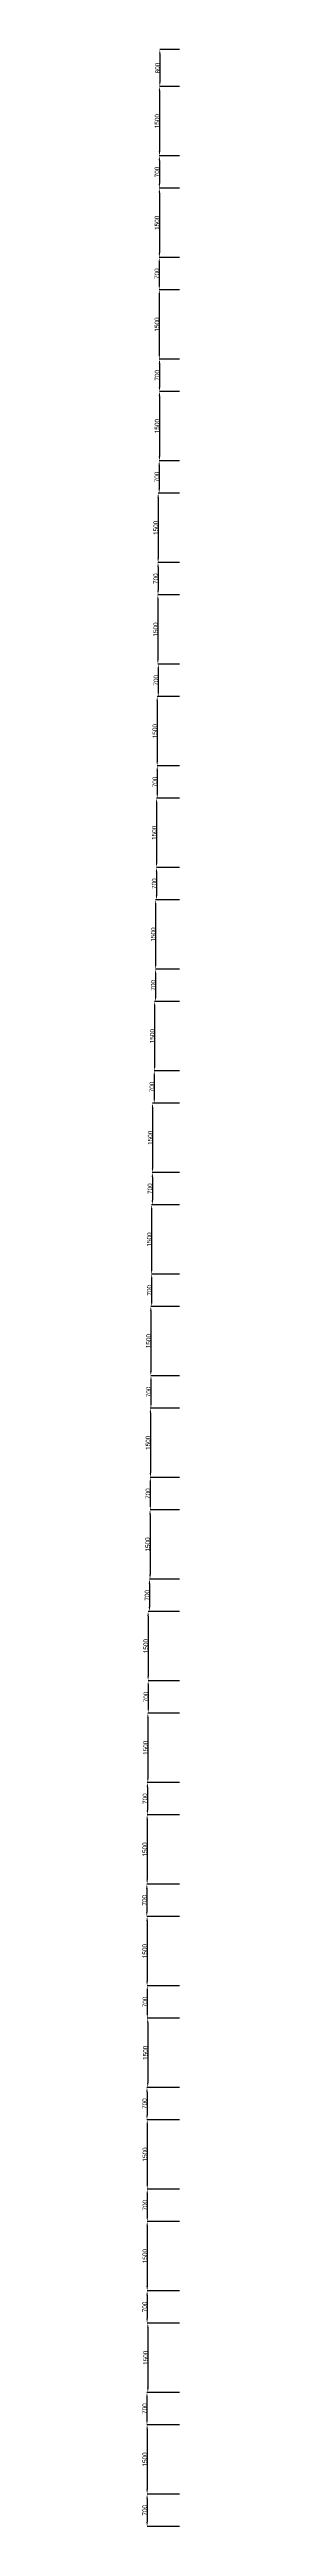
# Model space of a CAD drawing. Header units: metres. Extents: x -5726 to 4900, y -48850 to 48850.
# Drawn here: x -5726 to -4900, y -4750 to 48850 of the extents above; entities that cross this region are included whole.
import ezdxf

# ---------------------------------------------------------------- set-up
doc = ezdxf.new("R2010")
doc.units = ezdxf.units.M
doc.dimstyles.new('Barreal_Dimension', dxfattribs={"dimtxt": 100, "dimasz": 100, "dimexe": 1.25, "dimexo": 0.625, "dimtad": 1, "dimtxsty": 'Standard', "dimcen": 2.5, "dimadec": 0, "dimazin": 0, "dimtfac": 1, "dimtmove": 0, "dimatfit": 3, "dimfxl": 1, "dimarcsym": 0})

# ---------------------------------------------------------------- blocks, each defined once
blk = doc.blocks.new('*D0')
at = {"color": 0, "lineweight": -2, "transparency": 16777216}
for p, q in [((-4901, 48850), (-5329, 48850)), ((-5328, 48750), (-5328, 48150)), ((-4901, 48050), (-5329, 48050))]:
    blk.add_line(p, q, dxfattribs=at)
at = {"color": 0, "transparency": 16777216}
for points in [[(-5344, 48750), (-5311, 48750), (-5328, 48850)], [(-5344, 48150), (-5311, 48150), (-5328, 48050)]]:
    blk.add_solid(points, dxfattribs=at)
at = {"layer": 'Defpoints', "color": 0, "transparency": 16777216}
for p in [(-4900, 48850), (-5328, 48050), (-4900, 48050)]:
    blk.add_point(p, dxfattribs=at)
at = {"color": 0, "transparency": 16777216, "insert": (-5378, 48450), "char_height": 100, "attachment_point": 5, "rotation": 90}
blk.add_mtext('800', dxfattribs=at)
blk = doc.blocks.new('*D1')
at = {"color": 0, "lineweight": -2, "transparency": 16777216}
for p, q in [((-4901, 48050), (-5336, 48050)), ((-5335, 47950), (-5335, 46650)), ((-4901, 46550), (-5336, 46550))]:
    blk.add_line(p, q, dxfattribs=at)
at = {"color": 0, "transparency": 16777216}
for points in [[(-5352, 47950), (-5318, 47950), (-5335, 48050)], [(-5352, 46650), (-5318, 46650), (-5335, 46550)]]:
    blk.add_solid(points, dxfattribs=at)
at = {"layer": 'Defpoints', "color": 0, "transparency": 16777216}
for p in [(-4900, 48050), (-5335, 46550), (-4900, 46550)]:
    blk.add_point(p, dxfattribs=at)
at = {"color": 0, "transparency": 16777216, "insert": (-5386, 47300), "char_height": 100, "attachment_point": 5, "rotation": 90}
blk.add_mtext('1500', dxfattribs=at)
blk = doc.blocks.new('*D2')
at = {"color": 0, "lineweight": -2, "transparency": 16777216}
for p, q in [((-4901, 46550), (-5339, 46550)), ((-5338, 46450), (-5338, 45950)), ((-4901, 45850), (-5339, 45850))]:
    blk.add_line(p, q, dxfattribs=at)
at = {"color": 0, "transparency": 16777216}
for points in [[(-5354, 46450), (-5321, 46450), (-5338, 46550)], [(-5354, 45950), (-5321, 45950), (-5338, 45850)]]:
    blk.add_solid(points, dxfattribs=at)
at = {"layer": 'Defpoints', "color": 0, "transparency": 16777216}
for p in [(-4900, 46550), (-5338, 45850), (-4900, 45850)]:
    blk.add_point(p, dxfattribs=at)
at = {"color": 0, "transparency": 16777216, "insert": (-5388, 46200), "char_height": 100, "attachment_point": 5, "rotation": 90}
blk.add_mtext('700', dxfattribs=at)
blk = doc.blocks.new('*D3')
at = {"color": 0, "lineweight": -2, "transparency": 16777216}
for p, q in [((-4901, 45850), (-5339, 45850)), ((-5338, 45750), (-5338, 44450)), ((-4901, 44350), (-5339, 44350))]:
    blk.add_line(p, q, dxfattribs=at)
at = {"color": 0, "transparency": 16777216}
for points in [[(-5355, 45750), (-5321, 45750), (-5338, 45850)], [(-5355, 44450), (-5321, 44450), (-5338, 44350)]]:
    blk.add_solid(points, dxfattribs=at)
at = {"layer": 'Defpoints', "color": 0, "transparency": 16777216}
for p in [(-4900, 45850), (-5338, 44350), (-4900, 44350)]:
    blk.add_point(p, dxfattribs=at)
at = {"color": 0, "transparency": 16777216, "insert": (-5388, 45100), "char_height": 100, "attachment_point": 5, "rotation": 90}
blk.add_mtext('1500', dxfattribs=at)
blk = doc.blocks.new('*D4')
at = {"color": 0, "lineweight": -2, "transparency": 16777216}
for p, q in [((-4901, 44350), (-5341, 44350)), ((-5340, 44250), (-5340, 43750)), ((-4901, 43650), (-5341, 43650))]:
    blk.add_line(p, q, dxfattribs=at)
at = {"color": 0, "transparency": 16777216}
for points in [[(-5356, 44250), (-5323, 44250), (-5340, 44350)], [(-5356, 43750), (-5323, 43750), (-5340, 43650)]]:
    blk.add_solid(points, dxfattribs=at)
at = {"layer": 'Defpoints', "color": 0, "transparency": 16777216}
for p in [(-4900, 44350), (-5340, 43650), (-4900, 43650)]:
    blk.add_point(p, dxfattribs=at)
at = {"color": 0, "transparency": 16777216, "insert": (-5390, 44000), "char_height": 100, "attachment_point": 5, "rotation": 90}
blk.add_mtext('700', dxfattribs=at)
blk = doc.blocks.new('*D5')
at = {"color": 0, "lineweight": -2, "transparency": 16777216}
for p, q in [((-4901, 43650), (-5340, 43650)), ((-5339, 43550), (-5339, 42250)), ((-4901, 42150), (-5340, 42150))]:
    blk.add_line(p, q, dxfattribs=at)
at = {"color": 0, "transparency": 16777216}
for points in [[(-5355, 43550), (-5322, 43550), (-5339, 43650)], [(-5355, 42250), (-5322, 42250), (-5339, 42150)]]:
    blk.add_solid(points, dxfattribs=at)
at = {"layer": 'Defpoints', "color": 0, "transparency": 16777216}
for p in [(-4900, 43650), (-5339, 42150), (-4900, 42150)]:
    blk.add_point(p, dxfattribs=at)
at = {"color": 0, "transparency": 16777216, "insert": (-5389, 42900), "char_height": 100, "attachment_point": 5, "rotation": 90}
blk.add_mtext('1500', dxfattribs=at)
blk = doc.blocks.new('*D6')
at = {"color": 0, "lineweight": -2, "transparency": 16777216}
for p, q in [((-4901, 42150), (-5336, 42150)), ((-5335, 42050), (-5335, 41550)), ((-4901, 41450), (-5336, 41450))]:
    blk.add_line(p, q, dxfattribs=at)
at = {"color": 0, "transparency": 16777216}
for points in [[(-5352, 42050), (-5318, 42050), (-5335, 42150)], [(-5352, 41550), (-5318, 41550), (-5335, 41450)]]:
    blk.add_solid(points, dxfattribs=at)
at = {"layer": 'Defpoints', "color": 0, "transparency": 16777216}
for p in [(-4900, 42150), (-5335, 41450), (-4900, 41450)]:
    blk.add_point(p, dxfattribs=at)
at = {"color": 0, "transparency": 16777216, "insert": (-5386, 41800), "char_height": 100, "attachment_point": 5, "rotation": 90}
blk.add_mtext('700', dxfattribs=at)
blk = doc.blocks.new('*D7')
at = {"color": 0, "lineweight": -2, "transparency": 16777216}
for p, q in [((-4901, 41450), (-5337, 41450)), ((-5336, 41350), (-5336, 40050)), ((-4901, 39950), (-5337, 39950))]:
    blk.add_line(p, q, dxfattribs=at)
at = {"color": 0, "transparency": 16777216}
for points in [[(-5353, 41350), (-5319, 41350), (-5336, 41450)], [(-5353, 40050), (-5319, 40050), (-5336, 39950)]]:
    blk.add_solid(points, dxfattribs=at)
at = {"layer": 'Defpoints', "color": 0, "transparency": 16777216}
for p in [(-4900, 41450), (-5336, 39950), (-4900, 39950)]:
    blk.add_point(p, dxfattribs=at)
at = {"color": 0, "transparency": 16777216, "insert": (-5387, 40700), "char_height": 100, "attachment_point": 5, "rotation": 90}
blk.add_mtext('1500', dxfattribs=at)
blk = doc.blocks.new('*D8')
at = {"color": 0, "lineweight": -2, "transparency": 16777216}
for p, q in [((-4901, 39950), (-5343, 39950)), ((-5342, 39850), (-5342, 39350)), ((-4901, 39250), (-5343, 39250))]:
    blk.add_line(p, q, dxfattribs=at)
at = {"color": 0, "transparency": 16777216}
for points in [[(-5358, 39850), (-5325, 39850), (-5342, 39950)], [(-5358, 39350), (-5325, 39350), (-5342, 39250)]]:
    blk.add_solid(points, dxfattribs=at)
at = {"layer": 'Defpoints', "color": 0, "transparency": 16777216}
for p in [(-4900, 39950), (-5342, 39250), (-4900, 39250)]:
    blk.add_point(p, dxfattribs=at)
at = {"color": 0, "transparency": 16777216, "insert": (-5392, 39600), "char_height": 100, "attachment_point": 5, "rotation": 90}
blk.add_mtext('700', dxfattribs=at)
blk = doc.blocks.new('*D9')
at = {"color": 0, "lineweight": -2, "transparency": 16777216}
for p, q in [((-4901, 39250), (-5366, 39250)), ((-5365, 39150), (-5365, 37850)), ((-4901, 37750), (-5366, 37750))]:
    blk.add_line(p, q, dxfattribs=at)
at = {"color": 0, "transparency": 16777216}
for points in [[(-5381, 39150), (-5348, 39150), (-5365, 39250)], [(-5381, 37850), (-5348, 37850), (-5365, 37750)]]:
    blk.add_solid(points, dxfattribs=at)
at = {"layer": 'Defpoints', "color": 0, "transparency": 16777216}
for p in [(-4900, 39250), (-5365, 37750), (-4900, 37750)]:
    blk.add_point(p, dxfattribs=at)
at = {"color": 0, "transparency": 16777216, "insert": (-5415, 38500), "char_height": 100, "attachment_point": 5, "rotation": 90}
blk.add_mtext('1500', dxfattribs=at)
blk = doc.blocks.new('*D10')
at = {"color": 0, "lineweight": -2, "transparency": 16777216}
for p, q in [((-4901, 37750), (-5368, 37750)), ((-5367, 37650), (-5367, 37150)), ((-4901, 37050), (-5368, 37050))]:
    blk.add_line(p, q, dxfattribs=at)
at = {"color": 0, "transparency": 16777216}
for points in [[(-5384, 37650), (-5350, 37650), (-5367, 37750)], [(-5384, 37150), (-5350, 37150), (-5367, 37050)]]:
    blk.add_solid(points, dxfattribs=at)
at = {"layer": 'Defpoints', "color": 0, "transparency": 16777216}
for p in [(-4900, 37750), (-5367, 37050), (-4900, 37050)]:
    blk.add_point(p, dxfattribs=at)
at = {"color": 0, "transparency": 16777216, "insert": (-5417, 37400), "char_height": 100, "attachment_point": 5, "rotation": 90}
blk.add_mtext('700', dxfattribs=at)
blk = doc.blocks.new('*D11')
at = {"color": 0, "lineweight": -2, "transparency": 16777216}
for p, q in [((-4901, 37050), (-5371, 37050)), ((-5370, 36950), (-5370, 35650)), ((-4901, 35550), (-5371, 35550))]:
    blk.add_line(p, q, dxfattribs=at)
at = {"color": 0, "transparency": 16777216}
for points in [[(-5386, 36950), (-5353, 36950), (-5370, 37050)], [(-5386, 35650), (-5353, 35650), (-5370, 35550)]]:
    blk.add_solid(points, dxfattribs=at)
at = {"layer": 'Defpoints', "color": 0, "transparency": 16777216}
for p in [(-4900, 37050), (-5370, 35550), (-4900, 35550)]:
    blk.add_point(p, dxfattribs=at)
at = {"color": 0, "transparency": 16777216, "insert": (-5420, 36300), "char_height": 100, "attachment_point": 5, "rotation": 90}
blk.add_mtext('1500', dxfattribs=at)
blk = doc.blocks.new('*D12')
at = {"color": 0, "lineweight": -2, "transparency": 16777216}
for p, q in [((-4901, 35550), (-5362, 35550)), ((-5361, 35450), (-5361, 34950)), ((-4901, 34850), (-5362, 34850))]:
    blk.add_line(p, q, dxfattribs=at)
at = {"color": 0, "transparency": 16777216}
for points in [[(-5377, 35450), (-5344, 35450), (-5361, 35550)], [(-5377, 34950), (-5344, 34950), (-5361, 34850)]]:
    blk.add_solid(points, dxfattribs=at)
at = {"layer": 'Defpoints', "color": 0, "transparency": 16777216}
for p in [(-4900, 35550), (-5361, 34850), (-4900, 34850)]:
    blk.add_point(p, dxfattribs=at)
at = {"color": 0, "transparency": 16777216, "insert": (-5411, 35200), "char_height": 100, "attachment_point": 5, "rotation": 90}
blk.add_mtext('700', dxfattribs=at)
blk = doc.blocks.new('*D13')
at = {"color": 0, "lineweight": -2, "transparency": 16777216}
for p, q in [((-4901, 34850), (-5386, 34850)), ((-5385, 34750), (-5385, 33450)), ((-4901, 33350), (-5386, 33350))]:
    blk.add_line(p, q, dxfattribs=at)
at = {"color": 0, "transparency": 16777216}
for points in [[(-5402, 34750), (-5368, 34750), (-5385, 34850)], [(-5402, 33450), (-5368, 33450), (-5385, 33350)]]:
    blk.add_solid(points, dxfattribs=at)
at = {"layer": 'Defpoints', "color": 0, "transparency": 16777216}
for p in [(-4900, 34850), (-5385, 33350), (-4900, 33350)]:
    blk.add_point(p, dxfattribs=at)
at = {"color": 0, "transparency": 16777216, "insert": (-5436, 34100), "char_height": 100, "attachment_point": 5, "rotation": 90}
blk.add_mtext('1500', dxfattribs=at)
blk = doc.blocks.new('*D14')
at = {"color": 0, "lineweight": -2, "transparency": 16777216}
for p, q in [((-4901, 33350), (-5385, 33350)), ((-5384, 33250), (-5384, 32750)), ((-4901, 32650), (-5385, 32650))]:
    blk.add_line(p, q, dxfattribs=at)
at = {"color": 0, "transparency": 16777216}
for points in [[(-5401, 33250), (-5367, 33250), (-5384, 33350)], [(-5401, 32750), (-5367, 32750), (-5384, 32650)]]:
    blk.add_solid(points, dxfattribs=at)
at = {"layer": 'Defpoints', "color": 0, "transparency": 16777216}
for p in [(-4900, 33350), (-5384, 32650), (-4900, 32650)]:
    blk.add_point(p, dxfattribs=at)
at = {"color": 0, "transparency": 16777216, "insert": (-5435, 33000), "char_height": 100, "attachment_point": 5, "rotation": 90}
blk.add_mtext('700', dxfattribs=at)
blk = doc.blocks.new('*D15')
at = {"color": 0, "lineweight": -2, "transparency": 16777216}
for p, q in [((-4901, 32650), (-5400, 32650)), ((-5399, 32550), (-5399, 31250)), ((-4901, 31150), (-5400, 31150))]:
    blk.add_line(p, q, dxfattribs=at)
at = {"color": 0, "transparency": 16777216}
for points in [[(-5415, 32550), (-5382, 32550), (-5399, 32650)], [(-5415, 31250), (-5382, 31250), (-5399, 31150)]]:
    blk.add_solid(points, dxfattribs=at)
at = {"layer": 'Defpoints', "color": 0, "transparency": 16777216}
for p in [(-4900, 32650), (-5399, 31150), (-4900, 31150)]:
    blk.add_point(p, dxfattribs=at)
at = {"color": 0, "transparency": 16777216, "insert": (-5449, 31900), "char_height": 100, "attachment_point": 5, "rotation": 90}
blk.add_mtext('1500', dxfattribs=at)
blk = doc.blocks.new('*D16')
at = {"color": 0, "lineweight": -2, "transparency": 16777216}
for p, q in [((-4901, 31150), (-5401, 31150)), ((-5400, 31050), (-5400, 30550)), ((-4901, 30450), (-5401, 30450))]:
    blk.add_line(p, q, dxfattribs=at)
at = {"color": 0, "transparency": 16777216}
for points in [[(-5416, 31050), (-5383, 31050), (-5400, 31150)], [(-5416, 30550), (-5383, 30550), (-5400, 30450)]]:
    blk.add_solid(points, dxfattribs=at)
at = {"layer": 'Defpoints', "color": 0, "transparency": 16777216}
for p in [(-4900, 31150), (-5400, 30450), (-4900, 30450)]:
    blk.add_point(p, dxfattribs=at)
at = {"color": 0, "transparency": 16777216, "insert": (-5450, 30800), "char_height": 100, "attachment_point": 5, "rotation": 90}
blk.add_mtext('700', dxfattribs=at)
blk = doc.blocks.new('*D17')
at = {"color": 0, "lineweight": -2, "transparency": 16777216}
for p, q in [((-4901, 30450), (-5420, 30450)), ((-5419, 30350), (-5419, 29050)), ((-4901, 28950), (-5420, 28950))]:
    blk.add_line(p, q, dxfattribs=at)
at = {"color": 0, "transparency": 16777216}
for points in [[(-5436, 30350), (-5402, 30350), (-5419, 30450)], [(-5436, 29050), (-5402, 29050), (-5419, 28950)]]:
    blk.add_solid(points, dxfattribs=at)
at = {"layer": 'Defpoints', "color": 0, "transparency": 16777216}
for p in [(-4900, 30450), (-5419, 28950), (-4900, 28950)]:
    blk.add_point(p, dxfattribs=at)
at = {"color": 0, "transparency": 16777216, "insert": (-5470, 29700), "char_height": 100, "attachment_point": 5, "rotation": 90}
blk.add_mtext('1500', dxfattribs=at)
blk = doc.blocks.new('*D18')
at = {"color": 0, "lineweight": -2, "transparency": 16777216}
for p, q in [((-4901, 28950), (-5421, 28950)), ((-5420, 28850), (-5420, 28350)), ((-4901, 28250), (-5421, 28250))]:
    blk.add_line(p, q, dxfattribs=at)
at = {"color": 0, "transparency": 16777216}
for points in [[(-5436, 28850), (-5403, 28850), (-5420, 28950)], [(-5436, 28350), (-5403, 28350), (-5420, 28250)]]:
    blk.add_solid(points, dxfattribs=at)
at = {"layer": 'Defpoints', "color": 0, "transparency": 16777216}
for p in [(-4900, 28950), (-5420, 28250), (-4900, 28250)]:
    blk.add_point(p, dxfattribs=at)
at = {"color": 0, "transparency": 16777216, "insert": (-5470, 28600), "char_height": 100, "attachment_point": 5, "rotation": 90}
blk.add_mtext('700', dxfattribs=at)
blk = doc.blocks.new('*D19')
at = {"color": 0, "lineweight": -2, "transparency": 16777216}
for p, q in [((-4901, 28250), (-5442, 28250)), ((-5441, 28150), (-5441, 26850)), ((-4901, 26750), (-5442, 26750))]:
    blk.add_line(p, q, dxfattribs=at)
at = {"color": 0, "transparency": 16777216}
for points in [[(-5457, 28150), (-5424, 28150), (-5441, 28250)], [(-5457, 26850), (-5424, 26850), (-5441, 26750)]]:
    blk.add_solid(points, dxfattribs=at)
at = {"layer": 'Defpoints', "color": 0, "transparency": 16777216}
for p in [(-4900, 28250), (-5441, 26750), (-4900, 26750)]:
    blk.add_point(p, dxfattribs=at)
at = {"color": 0, "transparency": 16777216, "insert": (-5491, 27500), "char_height": 100, "attachment_point": 5, "rotation": 90}
blk.add_mtext('1500', dxfattribs=at)
blk = doc.blocks.new('*D20')
at = {"color": 0, "lineweight": -2, "transparency": 16777216}
for p, q in [((-4901, 26750), (-5450, 26750)), ((-5449, 26650), (-5449, 26150)), ((-4901, 26050), (-5450, 26050))]:
    blk.add_line(p, q, dxfattribs=at)
at = {"color": 0, "transparency": 16777216}
for points in [[(-5466, 26650), (-5432, 26650), (-5449, 26750)], [(-5466, 26150), (-5432, 26150), (-5449, 26050)]]:
    blk.add_solid(points, dxfattribs=at)
at = {"layer": 'Defpoints', "color": 0, "transparency": 16777216}
for p in [(-4900, 26750), (-5449, 26050), (-4900, 26050)]:
    blk.add_point(p, dxfattribs=at)
at = {"color": 0, "transparency": 16777216, "insert": (-5500, 26400), "char_height": 100, "attachment_point": 5, "rotation": 90}
blk.add_mtext('700', dxfattribs=at)
blk = doc.blocks.new('*D21')
at = {"color": 0, "lineweight": -2, "transparency": 16777216}
for p, q in [((-4901, 26050), (-5487, 26050)), ((-5486, 25950), (-5486, 24650)), ((-4901, 24550), (-5487, 24550))]:
    blk.add_line(p, q, dxfattribs=at)
at = {"color": 0, "transparency": 16777216}
for points in [[(-5503, 25950), (-5469, 25950), (-5486, 26050)], [(-5503, 24650), (-5469, 24650), (-5486, 24550)]]:
    blk.add_solid(points, dxfattribs=at)
at = {"layer": 'Defpoints', "color": 0, "transparency": 16777216}
for p in [(-4900, 26050), (-5486, 24550), (-4900, 24550)]:
    blk.add_point(p, dxfattribs=at)
at = {"color": 0, "transparency": 16777216, "insert": (-5537, 25300), "char_height": 100, "attachment_point": 5, "rotation": 90}
blk.add_mtext('1500', dxfattribs=at)
blk = doc.blocks.new('*D22')
at = {"color": 0, "lineweight": -2, "transparency": 16777216}
for p, q in [((-4901, 24550), (-5491, 24550)), ((-5490, 24450), (-5490, 23950)), ((-4901, 23850), (-5491, 23850))]:
    blk.add_line(p, q, dxfattribs=at)
at = {"color": 0, "transparency": 16777216}
for points in [[(-5507, 24450), (-5473, 24450), (-5490, 24550)], [(-5507, 23950), (-5473, 23950), (-5490, 23850)]]:
    blk.add_solid(points, dxfattribs=at)
at = {"layer": 'Defpoints', "color": 0, "transparency": 16777216}
for p in [(-4900, 24550), (-5490, 23850), (-4900, 23850)]:
    blk.add_point(p, dxfattribs=at)
at = {"color": 0, "transparency": 16777216, "insert": (-5541, 24200), "char_height": 100, "attachment_point": 5, "rotation": 90}
blk.add_mtext('700', dxfattribs=at)
blk = doc.blocks.new('*D23')
at = {"color": 0, "lineweight": -2, "transparency": 16777216}
for p, q in [((-4901, 23850), (-5507, 23850)), ((-5505, 23750), (-5505, 22450)), ((-4901, 22350), (-5507, 22350))]:
    blk.add_line(p, q, dxfattribs=at)
at = {"color": 0, "transparency": 16777216}
for points in [[(-5522, 23750), (-5489, 23750), (-5505, 23850)], [(-5522, 22450), (-5489, 22450), (-5505, 22350)]]:
    blk.add_solid(points, dxfattribs=at)
at = {"layer": 'Defpoints', "color": 0, "transparency": 16777216}
for p in [(-4900, 23850), (-5505, 22350), (-4900, 22350)]:
    blk.add_point(p, dxfattribs=at)
at = {"color": 0, "transparency": 16777216, "insert": (-5556, 23100), "char_height": 100, "attachment_point": 5, "rotation": 90}
blk.add_mtext('1500', dxfattribs=at)
blk = doc.blocks.new('*D24')
at = {"color": 0, "lineweight": -2, "transparency": 16777216}
for p, q in [((-4901, 22350), (-5506, 22350)), ((-5505, 22250), (-5505, 21750)), ((-4901, 21650), (-5506, 21650))]:
    blk.add_line(p, q, dxfattribs=at)
at = {"color": 0, "transparency": 16777216}
for points in [[(-5521, 22250), (-5488, 22250), (-5505, 22350)], [(-5521, 21750), (-5488, 21750), (-5505, 21650)]]:
    blk.add_solid(points, dxfattribs=at)
at = {"layer": 'Defpoints', "color": 0, "transparency": 16777216}
for p in [(-4900, 22350), (-5505, 21650), (-4900, 21650)]:
    blk.add_point(p, dxfattribs=at)
at = {"color": 0, "transparency": 16777216, "insert": (-5555, 22000), "char_height": 100, "attachment_point": 5, "rotation": 90}
blk.add_mtext('700', dxfattribs=at)
blk = doc.blocks.new('*D25')
at = {"color": 0, "lineweight": -2, "transparency": 16777216}
for p, q in [((-4901, 21650), (-5524, 21650)), ((-5523, 21550), (-5523, 20250)), ((-4901, 20150), (-5524, 20150))]:
    blk.add_line(p, q, dxfattribs=at)
at = {"color": 0, "transparency": 16777216}
for points in [[(-5540, 21550), (-5506, 21550), (-5523, 21650)], [(-5540, 20250), (-5506, 20250), (-5523, 20150)]]:
    blk.add_solid(points, dxfattribs=at)
at = {"layer": 'Defpoints', "color": 0, "transparency": 16777216}
for p in [(-4900, 21650), (-5523, 20150), (-4900, 20150)]:
    blk.add_point(p, dxfattribs=at)
at = {"color": 0, "transparency": 16777216, "insert": (-5574, 20900), "char_height": 100, "attachment_point": 5, "rotation": 90}
blk.add_mtext('1500', dxfattribs=at)
blk = doc.blocks.new('*D26')
at = {"color": 0, "lineweight": -2, "transparency": 16777216}
for p, q in [((-4901, 20150), (-5521, 20150)), ((-5520, 20050), (-5520, 19550)), ((-4901, 19450), (-5521, 19450))]:
    blk.add_line(p, q, dxfattribs=at)
at = {"color": 0, "transparency": 16777216}
for points in [[(-5537, 20050), (-5503, 20050), (-5520, 20150)], [(-5537, 19550), (-5503, 19550), (-5520, 19450)]]:
    blk.add_solid(points, dxfattribs=at)
at = {"layer": 'Defpoints', "color": 0, "transparency": 16777216}
for p in [(-4900, 20150), (-5520, 19450), (-4900, 19450)]:
    blk.add_point(p, dxfattribs=at)
at = {"color": 0, "transparency": 16777216, "insert": (-5571, 19800), "char_height": 100, "attachment_point": 5, "rotation": 90}
blk.add_mtext('700', dxfattribs=at)
blk = doc.blocks.new('*D27')
at = {"color": 0, "lineweight": -2, "transparency": 16777216}
for p, q in [((-4901, 19450), (-5534, 19450)), ((-5532, 19350), (-5532, 18050)), ((-4901, 17950), (-5534, 17950))]:
    blk.add_line(p, q, dxfattribs=at)
at = {"color": 0, "transparency": 16777216}
for points in [[(-5549, 19350), (-5516, 19350), (-5532, 19450)], [(-5549, 18050), (-5516, 18050), (-5532, 17950)]]:
    blk.add_solid(points, dxfattribs=at)
at = {"layer": 'Defpoints', "color": 0, "transparency": 16777216}
for p in [(-4900, 19450), (-5532, 17950), (-4900, 17950)]:
    blk.add_point(p, dxfattribs=at)
at = {"color": 0, "transparency": 16777216, "insert": (-5583, 18700), "char_height": 100, "attachment_point": 5, "rotation": 90}
blk.add_mtext('1500', dxfattribs=at)
blk = doc.blocks.new('*D28')
at = {"color": 0, "lineweight": -2, "transparency": 16777216}
for p, q in [((-4901, 17950), (-5535, 17950)), ((-5534, 17850), (-5534, 17350)), ((-4901, 17250), (-5535, 17250))]:
    blk.add_line(p, q, dxfattribs=at)
at = {"color": 0, "transparency": 16777216}
for points in [[(-5551, 17850), (-5517, 17850), (-5534, 17950)], [(-5551, 17350), (-5517, 17350), (-5534, 17250)]]:
    blk.add_solid(points, dxfattribs=at)
at = {"layer": 'Defpoints', "color": 0, "transparency": 16777216}
for p in [(-4900, 17950), (-5534, 17250), (-4900, 17250)]:
    blk.add_point(p, dxfattribs=at)
at = {"color": 0, "transparency": 16777216, "insert": (-5585, 17600), "char_height": 100, "attachment_point": 5, "rotation": 90}
blk.add_mtext('700', dxfattribs=at)
blk = doc.blocks.new('*D29')
at = {"color": 0, "lineweight": -2, "transparency": 16777216}
for p, q in [((-4901, 17250), (-5541, 17250)), ((-5540, 17150), (-5540, 15850)), ((-4901, 15750), (-5541, 15750))]:
    blk.add_line(p, q, dxfattribs=at)
at = {"color": 0, "transparency": 16777216}
for points in [[(-5557, 17150), (-5524, 17150), (-5540, 17250)], [(-5557, 15850), (-5524, 15850), (-5540, 15750)]]:
    blk.add_solid(points, dxfattribs=at)
at = {"layer": 'Defpoints', "color": 0, "transparency": 16777216}
for p in [(-4900, 17250), (-5540, 15750), (-4900, 15750)]:
    blk.add_point(p, dxfattribs=at)
at = {"color": 0, "transparency": 16777216, "insert": (-5591, 16500), "char_height": 100, "attachment_point": 5, "rotation": 90}
blk.add_mtext('1500', dxfattribs=at)
blk = doc.blocks.new('*D30')
at = {"color": 0, "lineweight": -2, "transparency": 16777216}
for p, q in [((-4901, 15750), (-5554, 15750)), ((-5553, 15650), (-5553, 15150)), ((-4901, 15050), (-5554, 15050))]:
    blk.add_line(p, q, dxfattribs=at)
at = {"color": 0, "transparency": 16777216}
for points in [[(-5570, 15650), (-5536, 15650), (-5553, 15750)], [(-5570, 15150), (-5536, 15150), (-5553, 15050)]]:
    blk.add_solid(points, dxfattribs=at)
at = {"layer": 'Defpoints', "color": 0, "transparency": 16777216}
for p in [(-4900, 15750), (-5553, 15050), (-4900, 15050)]:
    blk.add_point(p, dxfattribs=at)
at = {"color": 0, "transparency": 16777216, "insert": (-5604, 15400), "char_height": 100, "attachment_point": 5, "rotation": 90}
blk.add_mtext('700', dxfattribs=at)
blk = doc.blocks.new('*D31')
at = {"color": 0, "lineweight": -2, "transparency": 16777216}
for p, q in [((-4901, 15050), (-5583, 15050)), ((-5582, 14950), (-5582, 13650)), ((-4901, 13550), (-5583, 13550))]:
    blk.add_line(p, q, dxfattribs=at)
at = {"color": 0, "transparency": 16777216}
for points in [[(-5599, 14950), (-5566, 14950), (-5582, 15050)], [(-5599, 13650), (-5566, 13650), (-5582, 13550)]]:
    blk.add_solid(points, dxfattribs=at)
at = {"layer": 'Defpoints', "color": 0, "transparency": 16777216}
for p in [(-4900, 15050), (-5582, 13550), (-4900, 13550)]:
    blk.add_point(p, dxfattribs=at)
at = {"color": 0, "transparency": 16777216, "insert": (-5633, 14300), "char_height": 100, "attachment_point": 5, "rotation": 90}
blk.add_mtext('1500', dxfattribs=at)
blk = doc.blocks.new('*D32')
at = {"color": 0, "lineweight": -2, "transparency": 16777216}
for p, q in [((-4901, 13550), (-5581, 13550)), ((-5580, 13450), (-5580, 12950)), ((-4901, 12850), (-5581, 12850))]:
    blk.add_line(p, q, dxfattribs=at)
at = {"color": 0, "transparency": 16777216}
for points in [[(-5596, 13450), (-5563, 13450), (-5580, 13550)], [(-5596, 12950), (-5563, 12950), (-5580, 12850)]]:
    blk.add_solid(points, dxfattribs=at)
at = {"layer": 'Defpoints', "color": 0, "transparency": 16777216}
for p in [(-4900, 13550), (-5580, 12850), (-4900, 12850)]:
    blk.add_point(p, dxfattribs=at)
at = {"color": 0, "transparency": 16777216, "insert": (-5630, 13200), "char_height": 100, "attachment_point": 5, "rotation": 90}
blk.add_mtext('700', dxfattribs=at)
blk = doc.blocks.new('*D33')
at = {"color": 0, "lineweight": -2, "transparency": 16777216}
for p, q in [((-4901, 12850), (-5589, 12850)), ((-5588, 12750), (-5588, 11450)), ((-4901, 11350), (-5589, 11350))]:
    blk.add_line(p, q, dxfattribs=at)
at = {"color": 0, "transparency": 16777216}
for points in [[(-5604, 12750), (-5571, 12750), (-5588, 12850)], [(-5604, 11450), (-5571, 11450), (-5588, 11350)]]:
    blk.add_solid(points, dxfattribs=at)
at = {"layer": 'Defpoints', "color": 0, "transparency": 16777216}
for p in [(-4900, 12850), (-5588, 11350), (-4900, 11350)]:
    blk.add_point(p, dxfattribs=at)
at = {"color": 0, "transparency": 16777216, "insert": (-5638, 12100), "char_height": 100, "attachment_point": 5, "rotation": 90}
blk.add_mtext('1500', dxfattribs=at)
blk = doc.blocks.new('*D34')
at = {"color": 0, "lineweight": -2, "transparency": 16777216}
for p, q in [((-4901, 11350), (-5599, 11350)), ((-5598, 11250), (-5598, 10750)), ((-4901, 10650), (-5599, 10650))]:
    blk.add_line(p, q, dxfattribs=at)
at = {"color": 0, "transparency": 16777216}
for points in [[(-5615, 11250), (-5581, 11250), (-5598, 11350)], [(-5615, 10750), (-5581, 10750), (-5598, 10650)]]:
    blk.add_solid(points, dxfattribs=at)
at = {"layer": 'Defpoints', "color": 0, "transparency": 16777216}
for p in [(-4900, 11350), (-5598, 10650), (-4900, 10650)]:
    blk.add_point(p, dxfattribs=at)
at = {"color": 0, "transparency": 16777216, "insert": (-5649, 11000), "char_height": 100, "attachment_point": 5, "rotation": 90}
blk.add_mtext('700', dxfattribs=at)
blk = doc.blocks.new('*D35')
at = {"color": 0, "lineweight": -2, "transparency": 16777216}
for p, q in [((-4901, 10650), (-5605, 10650)), ((-5603, 10550), (-5603, 9250)), ((-4901, 9150), (-5605, 9150))]:
    blk.add_line(p, q, dxfattribs=at)
at = {"color": 0, "transparency": 16777216}
for points in [[(-5620, 10550), (-5587, 10550), (-5603, 10650)], [(-5620, 9250), (-5587, 9250), (-5603, 9150)]]:
    blk.add_solid(points, dxfattribs=at)
at = {"layer": 'Defpoints', "color": 0, "transparency": 16777216}
for p in [(-4900, 10650), (-5603, 9150), (-4900, 9150)]:
    blk.add_point(p, dxfattribs=at)
at = {"color": 0, "transparency": 16777216, "insert": (-5654, 9900), "char_height": 100, "attachment_point": 5, "rotation": 90}
blk.add_mtext('1500', dxfattribs=at)
blk = doc.blocks.new('*D36')
at = {"color": 0, "lineweight": -2, "transparency": 16777216}
for p, q in [((-4901, 9150), (-5611, 9150)), ((-5610, 9050), (-5610, 8550)), ((-4901, 8450), (-5611, 8450))]:
    blk.add_line(p, q, dxfattribs=at)
at = {"color": 0, "transparency": 16777216}
for points in [[(-5627, 9050), (-5593, 9050), (-5610, 9150)], [(-5627, 8550), (-5593, 8550), (-5610, 8450)]]:
    blk.add_solid(points, dxfattribs=at)
at = {"layer": 'Defpoints', "color": 0, "transparency": 16777216}
for p in [(-4900, 9150), (-5610, 8450), (-4900, 8450)]:
    blk.add_point(p, dxfattribs=at)
at = {"color": 0, "transparency": 16777216, "insert": (-5661, 8800), "char_height": 100, "attachment_point": 5, "rotation": 90}
blk.add_mtext('700', dxfattribs=at)
blk = doc.blocks.new('*D37')
at = {"color": 0, "lineweight": -2, "transparency": 16777216}
for p, q in [((-4901, 8450), (-5605, 8450)), ((-5604, 8350), (-5604, 7050)), ((-4901, 6950), (-5605, 6950))]:
    blk.add_line(p, q, dxfattribs=at)
at = {"color": 0, "transparency": 16777216}
for points in [[(-5621, 8350), (-5587, 8350), (-5604, 8450)], [(-5621, 7050), (-5587, 7050), (-5604, 6950)]]:
    blk.add_solid(points, dxfattribs=at)
at = {"layer": 'Defpoints', "color": 0, "transparency": 16777216}
for p in [(-4900, 8450), (-5604, 6950), (-4900, 6950)]:
    blk.add_point(p, dxfattribs=at)
at = {"color": 0, "transparency": 16777216, "insert": (-5655, 7700), "char_height": 100, "attachment_point": 5, "rotation": 90}
blk.add_mtext('1500', dxfattribs=at)
blk = doc.blocks.new('*D38')
at = {"color": 0, "lineweight": -2, "transparency": 16777216}
for p, q in [((-4901, 6950), (-5601, 6950)), ((-5600, 6850), (-5600, 6350)), ((-4901, 6250), (-5601, 6250))]:
    blk.add_line(p, q, dxfattribs=at)
at = {"color": 0, "transparency": 16777216}
for points in [[(-5616, 6850), (-5583, 6850), (-5600, 6950)], [(-5616, 6350), (-5583, 6350), (-5600, 6250)]]:
    blk.add_solid(points, dxfattribs=at)
at = {"layer": 'Defpoints', "color": 0, "transparency": 16777216}
for p in [(-4900, 6950), (-5600, 6250), (-4900, 6250)]:
    blk.add_point(p, dxfattribs=at)
at = {"color": 0, "transparency": 16777216, "insert": (-5650, 6600), "char_height": 100, "attachment_point": 5, "rotation": 90}
blk.add_mtext('700', dxfattribs=at)
blk = doc.blocks.new('*D39')
at = {"color": 0, "lineweight": -2, "transparency": 16777216}
for p, q in [((-4901, 6250), (-5591, 6250)), ((-5590, 6150), (-5590, 4850)), ((-4901, 4750), (-5591, 4750))]:
    blk.add_line(p, q, dxfattribs=at)
at = {"color": 0, "transparency": 16777216}
for points in [[(-5607, 6150), (-5574, 6150), (-5590, 6250)], [(-5607, 4850), (-5574, 4850), (-5590, 4750)]]:
    blk.add_solid(points, dxfattribs=at)
at = {"layer": 'Defpoints', "color": 0, "transparency": 16777216}
for p in [(-4900, 6250), (-5590, 4750), (-4900, 4750)]:
    blk.add_point(p, dxfattribs=at)
at = {"color": 0, "transparency": 16777216, "insert": (-5641, 5500), "char_height": 100, "attachment_point": 5, "rotation": 90}
blk.add_mtext('1500', dxfattribs=at)
blk = doc.blocks.new('*D40')
at = {"color": 0, "lineweight": -2, "transparency": 16777216}
for p, q in [((-4901, 4750), (-5608, 4750)), ((-5606, 4650), (-5606, 4150)), ((-4901, 4050), (-5608, 4050))]:
    blk.add_line(p, q, dxfattribs=at)
at = {"color": 0, "transparency": 16777216}
for points in [[(-5623, 4650), (-5590, 4650), (-5606, 4750)], [(-5623, 4150), (-5590, 4150), (-5606, 4050)]]:
    blk.add_solid(points, dxfattribs=at)
at = {"layer": 'Defpoints', "color": 0, "transparency": 16777216}
for p in [(-4900, 4750), (-5606, 4050), (-4900, 4050)]:
    blk.add_point(p, dxfattribs=at)
at = {"color": 0, "transparency": 16777216, "insert": (-5657, 4400), "char_height": 100, "attachment_point": 5, "rotation": 90}
blk.add_mtext('700', dxfattribs=at)
blk = doc.blocks.new('*D41')
at = {"color": 0, "lineweight": -2, "transparency": 16777216}
for p, q in [((-4901, 4050), (-5602, 4050)), ((-5600, 3950), (-5600, 2650)), ((-4901, 2550), (-5602, 2550))]:
    blk.add_line(p, q, dxfattribs=at)
at = {"color": 0, "transparency": 16777216}
for points in [[(-5617, 3950), (-5584, 3950), (-5600, 4050)], [(-5617, 2650), (-5584, 2650), (-5600, 2550)]]:
    blk.add_solid(points, dxfattribs=at)
at = {"layer": 'Defpoints', "color": 0, "transparency": 16777216}
for p in [(-4900, 4050), (-5600, 2550), (-4900, 2550)]:
    blk.add_point(p, dxfattribs=at)
at = {"color": 0, "transparency": 16777216, "insert": (-5651, 3300), "char_height": 100, "attachment_point": 5, "rotation": 90}
blk.add_mtext('1500', dxfattribs=at)
blk = doc.blocks.new('*D42')
at = {"color": 0, "lineweight": -2, "transparency": 16777216}
for p, q in [((-4901, 2550), (-5602, 2550)), ((-5601, 2450), (-5601, 1950)), ((-4901, 1850), (-5602, 1850))]:
    blk.add_line(p, q, dxfattribs=at)
at = {"color": 0, "transparency": 16777216}
for points in [[(-5617, 2450), (-5584, 2450), (-5601, 2550)], [(-5617, 1950), (-5584, 1950), (-5601, 1850)]]:
    blk.add_solid(points, dxfattribs=at)
at = {"layer": 'Defpoints', "color": 0, "transparency": 16777216}
for p in [(-4900, 2550), (-5601, 1850), (-4900, 1850)]:
    blk.add_point(p, dxfattribs=at)
at = {"color": 0, "transparency": 16777216, "insert": (-5651, 2200), "char_height": 100, "attachment_point": 5, "rotation": 90}
blk.add_mtext('700', dxfattribs=at)
blk = doc.blocks.new('*D43')
at = {"color": 0, "lineweight": -2, "transparency": 16777216}
for p, q in [((-4901, 1850), (-5603, 1850)), ((-5602, 1750), (-5602, 450)), ((-4901, 350), (-5603, 350))]:
    blk.add_line(p, q, dxfattribs=at)
at = {"color": 0, "transparency": 16777216}
for points in [[(-5619, 1750), (-5585, 1750), (-5602, 1850)], [(-5619, 450), (-5585, 450), (-5602, 350)]]:
    blk.add_solid(points, dxfattribs=at)
at = {"layer": 'Defpoints', "color": 0, "transparency": 16777216}
for p in [(-4900, 1850), (-5602, 350), (-4900, 350)]:
    blk.add_point(p, dxfattribs=at)
at = {"color": 0, "transparency": 16777216, "insert": (-5653, 1100), "char_height": 100, "attachment_point": 5, "rotation": 90}
blk.add_mtext('1500', dxfattribs=at)
blk = doc.blocks.new('*D44')
at = {"color": 0, "lineweight": -2, "transparency": 16777216}
for p, q in [((-4901, 350), (-5605, 350)), ((-5604, 250), (-5604, -250)), ((-4901, -350), (-5605, -350))]:
    blk.add_line(p, q, dxfattribs=at)
at = {"color": 0, "transparency": 16777216}
for points in [[(-5621, 250), (-5587, 250), (-5604, 350)], [(-5621, -250), (-5587, -250), (-5604, -350)]]:
    blk.add_solid(points, dxfattribs=at)
at = {"layer": 'Defpoints', "color": 0, "transparency": 16777216}
for p in [(-4900, 350), (-5604, -350), (-4900, -350)]:
    blk.add_point(p, dxfattribs=at)
at = {"color": 0, "transparency": 16777216, "insert": (-5655, 0), "char_height": 100, "attachment_point": 5, "rotation": 90}
blk.add_mtext('700', dxfattribs=at)
blk = doc.blocks.new('*D45')
at = {"color": 0, "lineweight": -2, "transparency": 16777216}
for p, q in [((-4901, -350), (-5589, -350)), ((-5587, -450), (-5587, -1750)), ((-4901, -1850), (-5589, -1850))]:
    blk.add_line(p, q, dxfattribs=at)
at = {"color": 0, "transparency": 16777216}
for points in [[(-5604, -450), (-5571, -450), (-5587, -350)], [(-5604, -1750), (-5571, -1750), (-5587, -1850)]]:
    blk.add_solid(points, dxfattribs=at)
at = {"layer": 'Defpoints', "color": 0, "transparency": 16777216}
for p in [(-4900, -350), (-5587, -1850), (-4900, -1850)]:
    blk.add_point(p, dxfattribs=at)
at = {"color": 0, "transparency": 16777216, "insert": (-5638, -1100), "char_height": 100, "attachment_point": 5, "rotation": 90}
blk.add_mtext('1500', dxfattribs=at)
blk = doc.blocks.new('*D46')
at = {"color": 0, "lineweight": -2, "transparency": 16777216}
for p, q in [((-4901, -1850), (-5608, -1850)), ((-5607, -1950), (-5607, -2450)), ((-4901, -2550), (-5608, -2550))]:
    blk.add_line(p, q, dxfattribs=at)
at = {"color": 0, "transparency": 16777216}
for points in [[(-5623, -1950), (-5590, -1950), (-5607, -1850)], [(-5623, -2450), (-5590, -2450), (-5607, -2550)]]:
    blk.add_solid(points, dxfattribs=at)
at = {"layer": 'Defpoints', "color": 0, "transparency": 16777216}
for p in [(-4900, -1850), (-5607, -2550), (-4900, -2550)]:
    blk.add_point(p, dxfattribs=at)
at = {"color": 0, "transparency": 16777216, "insert": (-5657, -2200), "char_height": 100, "attachment_point": 5, "rotation": 90}
blk.add_mtext('700', dxfattribs=at)
blk = doc.blocks.new('*D47')
at = {"color": 0, "lineweight": -2, "transparency": 16777216}
for p, q in [((-4901, -2550), (-5605, -2550)), ((-5604, -2650), (-5604, -3950)), ((-4901, -4050), (-5605, -4050))]:
    blk.add_line(p, q, dxfattribs=at)
at = {"color": 0, "transparency": 16777216}
for points in [[(-5620, -2650), (-5587, -2650), (-5604, -2550)], [(-5620, -3950), (-5587, -3950), (-5604, -4050)]]:
    blk.add_solid(points, dxfattribs=at)
at = {"layer": 'Defpoints', "color": 0, "transparency": 16777216}
for p in [(-4900, -2550), (-5604, -4050), (-4900, -4050)]:
    blk.add_point(p, dxfattribs=at)
at = {"color": 0, "transparency": 16777216, "insert": (-5654, -3300), "char_height": 100, "attachment_point": 5, "rotation": 90}
blk.add_mtext('1500', dxfattribs=at)
blk = doc.blocks.new('*D48')
at = {"color": 0, "lineweight": -2, "transparency": 16777216}
for p, q in [((-4901, -4050), (-5605, -4050)), ((-5604, -4150), (-5604, -4650)), ((-4901, -4750), (-5605, -4750))]:
    blk.add_line(p, q, dxfattribs=at)
at = {"color": 0, "transparency": 16777216}
for points in [[(-5621, -4150), (-5588, -4150), (-5604, -4050)], [(-5621, -4650), (-5588, -4650), (-5604, -4750)]]:
    blk.add_solid(points, dxfattribs=at)
at = {"layer": 'Defpoints', "color": 0, "transparency": 16777216}
for p in [(-4900, -4050), (-5604, -4750), (-4900, -4750)]:
    blk.add_point(p, dxfattribs=at)
at = {"color": 0, "transparency": 16777216, "insert": (-5655, -4400), "char_height": 100, "attachment_point": 5, "rotation": 90}
blk.add_mtext('700', dxfattribs=at)

msp = doc.modelspace()

# ---------------------------------------------------------------- dimensions: what is measured, and where the dimension line sits
for base, p1, p2, picture, middle in [((-5327.691, 48050), (-4900, 48850), (-4900, 48050), '*D0', (-5378.316, 48450)), ((-5337.871, 44350), (-4900, 45850), (-4900, 44350), '*D3', (-5388.496, 45100)), ((-5339.774, 43650), (-4900, 44350), (-4900, 43650), '*D4', (-5390.399, 44000)), ((-5338.693, 42150), (-4900, 43650), (-4900, 42150), '*D5', (-5389.318, 42900)), ((-5334.913, 41450), (-4900, 42150), (-4900, 41450), '*D6', (-5385.538, 41800)), ((-5335.903, 39950), (-4900, 41450), (-4900, 39950), '*D7', (-5386.528, 40700)), ((-5341.797, 39250), (-4900, 39950), (-4900, 39250), '*D8', (-5392.422, 39600)), ((-5364.8, 37750), (-4900, 39250), (-4900, 37750), '*D9', (-5415.425, 38500)), ((-5366.875, 37050), (-4900, 37750), (-4900, 37050), '*D10', (-5417.5, 37400)), ((-5369.822, 35550), (-4900, 37050), (-4900, 35550), '*D11', (-5420.447, 36300)), ((-5360.627, 34850), (-4900, 35550), (-4900, 34850), '*D12', (-5411.252, 35200)), ((-5385.093, 33350), (-4900, 34850), (-4900, 33350), '*D13', (-5435.718, 34100)), ((-5384.096, 32650), (-4900, 33350), (-4900, 32650), '*D14', (-5434.721, 33000)), ((-5398.608, 31150), (-4900, 32650), (-4900, 31150), '*D15', (-5449.233, 31900)), ((-5399.819, 30450), (-4900, 31150), (-4900, 30450), '*D16', (-5450.444, 30800)), ((-5419.163, 28950), (-4900, 30450), (-4900, 28950), '*D17', (-5469.788, 29700)), ((-5419.518, 28250), (-4900, 28950), (-4900, 28250), '*D18', (-5470.143, 28600)), ((-5440.732, 26750), (-4900, 28250), (-4900, 26750), '*D19', (-5491.357, 27500)), ((-5448.908, 26050), (-4900, 26750), (-4900, 26050), '*D20', (-5499.533, 26400)), ((-5486.123, 24550), (-4900, 26050), (-4900, 24550), '*D21', (-5536.748, 25300)), ((-5490.104, 23850), (-4900, 24550), (-4900, 23850), '*D22', (-5540.729, 24200)), ((-5505.431, 22350), (-4900, 23850), (-4900, 22350), '*D23', (-5556.056, 23100)), ((-5504.698, 21650), (-4900, 22350), (-4900, 21650), '*D24', (-5555.323, 22000)), ((-5523.152, 20150), (-4900, 21650), (-4900, 20150), '*D25', (-5573.777, 20900)), ((-5520.052, 19450), (-4900, 20150), (-4900, 19450), '*D26', (-5570.677, 19800)), ((-5532.388, 17950), (-4900, 19450), (-4900, 17950), '*D27', (-5583.013, 18700)), ((-5533.974, 17250), (-4900, 17950), (-4900, 17250), '*D28', (-5584.599, 17600)), ((-5540.227, 15750), (-4900, 17250), (-4900, 15750), '*D29', (-5590.852, 16500)), ((-5553.159, 15050), (-4900, 15750), (-4900, 15050), '*D30', (-5603.784, 15400)), ((-5582.167, 13550), (-4900, 15050), (-4900, 13550), '*D31', (-5632.792, 14300)), ((-5579.627, 12850), (-4900, 13550), (-4900, 12850), '*D32', (-5630.252, 13200)), ((-5587.764, 11350), (-4900, 12850), (-4900, 11350), '*D33', (-5638.389, 12100)), ((-5597.905, 10650), (-4900, 11350), (-4900, 10650), '*D34', (-5648.53, 11000)), ((-5603.298, 9150), (-4900, 10650), (-4900, 9150), '*D35', (-5653.923, 9900)), ((-5610.07, 8450), (-4900, 9150), (-4900, 8450), '*D36', (-5660.695, 8800)), ((-5604.08, 6950), (-4900, 8450), (-4900, 6950), '*D37', (-5654.705, 7700)), ((-5599.582, 6250), (-4900, 6950), (-4900, 6250), '*D38', (-5650.207, 6600)), ((-5590.19, 4750), (-4900, 6250), (-4900, 4750), '*D39', (-5640.815, 5500)), ((-5606.487, 4050), (-4900, 4750), (-4900, 4050), '*D40', (-5657.112, 4400)), ((-5600.321, 2550), (-4900, 4050), (-4900, 2550), '*D41', (-5650.946, 3300)), ((-5600.708, 1850), (-4900, 2550), (-4900, 1850), '*D42', (-5651.333, 2200)), ((-5602.151, 350), (-4900, 1850), (-4900, 350), '*D43', (-5652.776, 1100)), ((-5604.122, -350), (-4900, 350), (-4900, -350), '*D44', (-5654.747, 0)), ((-5587.268, -1850), (-4900, -350), (-4900, -1850), '*D45', (-5637.893, -1100)), ((-5606.601, -2550), (-4900, -1850), (-4900, -2550), '*D46', (-5657.226, -2200)), ((-5603.589, -4050), (-4900, -2550), (-4900, -4050), '*D47', (-5654.214, -3300)), ((-5604.179, -4750), (-4900, -4050), (-4900, -4750), '*D48', (-5654.804, -4400))]:
    dim = msp.add_linear_dim(base=base, p1=p1, p2=p2, angle=90, dimstyle='Barreal_Dimension')
    dim.commit()
    dim.dimension.update_dxf_attribs({"geometry": picture, "text_midpoint": middle})
for base, p1, p2, picture, middle in [((-5335.023, 46550), (-4900, 48050), (-4900, 46550), '*D1', (-5335.023, 47300)), ((-5337.647, 45850), (-4900, 46550), (-4900, 45850), '*D2', (-5337.647, 46200))]:
    dim = msp.add_linear_dim(base=base, p1=p1, p2=p2, angle=90, dimstyle='Barreal_Dimension')
    dim.commit()
    dim.dimension.update_dxf_attribs({"geometry": picture, "text_midpoint": middle, "dimtype": 160})

doc.saveas('drawing.dxf')
